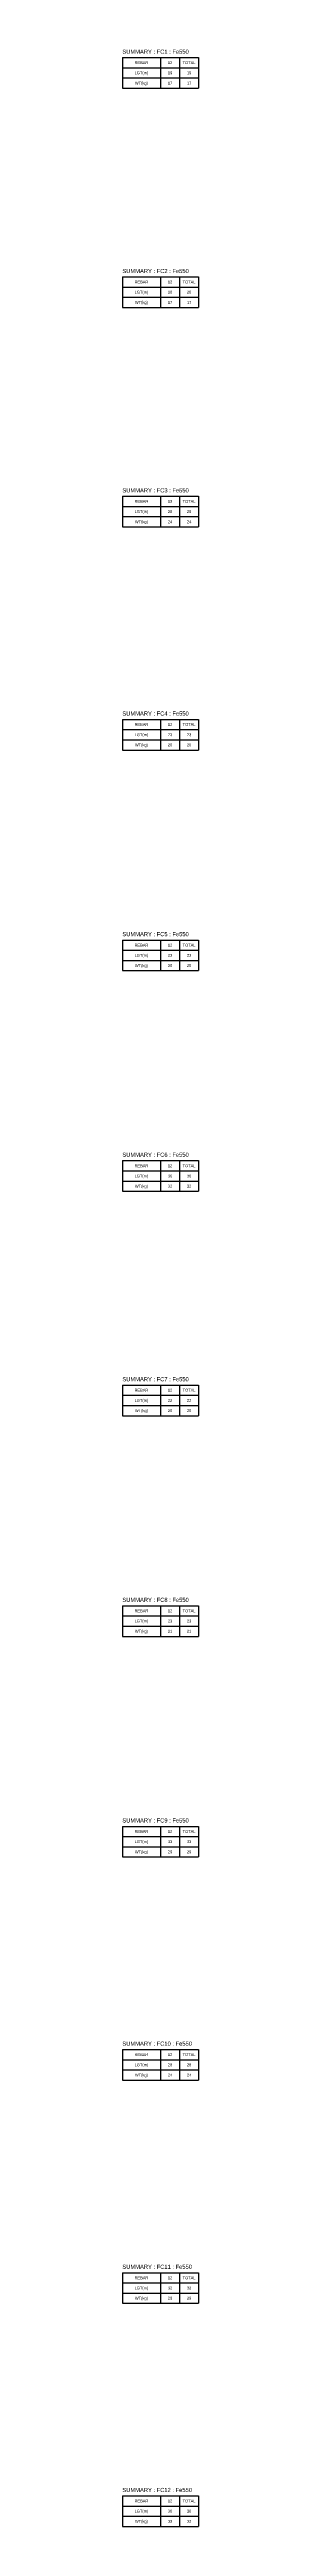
# Model space of a CAD drawing. Header units: inches. Extents: x -3602 to 70100, y -209600 to 630.
# Drawn here: x 64100 to 70100, y -193600 to 630 of the extents above; entities that cross this region are included whole.
import ezdxf
from ezdxf.enums import TextEntityAlignment as Align

# ---------------------------------------------------------------- set-up
doc = ezdxf.new("R2010")
doc.units = ezdxf.units.IN
doc.header["$LTSCALE"] = 1000
doc.header["$MEASUREMENT"] = 0
for name, color, linetype in [('Schedule Header', 4, 'Continuous'), ('Schedule Line', 60, 'Continuous'), ('Text', 31, 'Continuous')]:
    doc.layers.add(name, color=color, linetype=linetype)
doc.styles.add('SC-BBS1', font='SansSerif')

msp = doc.modelspace()

# ---------------------------------------------------------------- linework, layer by layer
at = {"layer": 'Schedule Line'}
for p, q in [((64100, 0), (70100, 0)), ((64100, 0), (64100, -2400)), ((67100, 0), (67100, -2400)), ((68600, 0), (68600, -2400)), ((70100, 0), (70100, -2400)), ((64100, -800), (70100, -800)), ((64100, -1600), (70100, -1600)), ((64100, -2400), (70100, -2400)), ((64100, -17200), (70100, -17200)), ((64100, -17200), (64100, -19600)), ((67100, -17200), (67100, -19600)), ((68600, -17200), (68600, -19600)), ((70100, -17200), (70100, -19600)), ((64100, -18000), (70100, -18000)), ((64100, -18800), (70100, -18800)), ((64100, -19600), (70100, -19600)), ((64100, -34400), (70100, -34400)), ((64100, -34400), (64100, -36800)), ((67100, -34400), (67100, -36800)), ((68600, -34400), (68600, -36800)), ((70100, -34400), (70100, -36800)), ((64100, -35200), (70100, -35200)), ((64100, -36000), (70100, -36000)), ((64100, -36800), (70100, -36800)), ((64100, -51900), (70100, -51900)), ((64100, -51900), (64100, -54300)), ((67100, -51900), (67100, -54300)), ((68600, -51900), (68600, -54300)), ((70100, -51900), (70100, -54300)), ((64100, -52700), (70100, -52700)), ((64100, -53500), (70100, -53500)), ((64100, -54300), (70100, -54300)), ((64100, -69200), (70100, -69200)), ((64100, -69200), (64100, -71600)), ((67100, -69200), (67100, -71600)), ((68600, -69200), (68600, -71600)), ((70100, -69200), (70100, -71600)), ((64100, -70000), (70100, -70000)), ((64100, -70800), (70100, -70800)), ((64100, -71600), (70100, -71600)), ((64100, -86500), (70100, -86500)), ((64100, -86500), (64100, -88900)), ((64100, -87300), (70100, -87300)), ((67100, -86500), (67100, -88900)), ((68600, -86500), (68600, -88900)), ((70100, -86500), (70100, -88900)), ((64100, -88100), (70100, -88100)), ((64100, -88900), (70100, -88900)), ((64100, -104100), (70100, -104100)), ((64100, -104100), (64100, -106500)), ((67100, -104100), (67100, -106500)), ((68600, -104100), (68600, -106500)), ((70100, -104100), (70100, -106500)), ((64100, -104900), (70100, -104900)), ((64100, -105700), (70100, -105700)), ((64100, -106500), (70100, -106500)), ((64100, -121400), (70100, -121400)), ((64100, -121400), (64100, -123800)), ((64100, -122200), (70100, -122200)), ((67100, -121400), (67100, -123800)), ((68600, -121400), (68600, -123800)), ((70100, -121400), (70100, -123800)), ((64100, -123000), (70100, -123000)), ((64100, -123800), (70100, -123800)), ((64100, -138700), (70100, -138700)), ((64100, -138700), (64100, -141100)), ((64100, -139500), (70100, -139500)), ((67100, -138700), (67100, -141100)), ((68600, -138700), (68600, -141100)), ((70100, -138700), (70100, -141100)), ((64100, -140300), (70100, -140300)), ((64100, -141100), (70100, -141100)), ((64100, -156200), (70100, -156200)), ((64100, -156200), (64100, -158600)), ((64100, -157000), (70100, -157000)), ((67100, -156200), (67100, -158600)), ((68600, -156200), (68600, -158600)), ((70100, -156200), (70100, -158600)), ((64100, -157800), (70100, -157800)), ((64100, -158600), (70100, -158600)), ((64100, -173700), (70100, -173700)), ((64100, -173700), (64100, -176100)), ((64100, -174500), (70100, -174500)), ((67100, -173700), (67100, -176100)), ((68600, -173700), (68600, -176100)), ((70100, -173700), (70100, -176100)), ((64100, -175300), (70100, -175300)), ((64100, -176100), (70100, -176100)), ((64100, -191200), (70100, -191200)), ((64100, -191200), (64100, -193600)), ((64100, -192000), (70100, -192000)), ((67100, -191200), (67100, -193600)), ((68600, -191200), (68600, -193600)), ((70100, -191200), (70100, -193600)), ((64100, -192800), (70100, -192800)), ((64100, -193600), (70100, -193600))]:
    msp.add_line(p, q, dxfattribs=at)

# ---------------------------------------------------------------- texts
at = {"layer": 'Schedule Header', "style": 'SC-BBS1'}
for s, p in [('SUMMARY : FC1 : Fe550', (64100, 300)), ('SUMMARY : FC2 : Fe550', (64100, -16900)), ('SUMMARY : FC3 : Fe550', (64100, -34100)), ('SUMMARY : FC4 : Fe550', (64100, -51600)), ('SUMMARY : FC5 : Fe550', (64100, -68900)), ('SUMMARY : FC6 : Fe550', (64100, -86200)), ('SUMMARY : FC7 : Fe550', (64100, -103800)), ('SUMMARY : FC8 : Fe550', (64100, -121100)), ('SUMMARY : FC9 : Fe550', (64100, -138400)), ('SUMMARY : FC10 : Fe550', (64100, -155900)), ('SUMMARY : FC11 : Fe550', (64100, -173400)), ('SUMMARY : FC12 : Fe550', (64100, -190900))]:
    msp.add_text(s, height=325, dxfattribs=at).set_placement(p)
for s, p in [('REBAR', (65600, -400)), ('LGT(m)', (65600, -1200)), ('WT(kg)', (65600, -2000)), ('12', (67850, -400)), ('TOTAL', (69350, -400)), ('REBAR', (65600, -17600)), ('LGT(m)', (65600, -18400)), ('WT(kg)', (65600, -19200)), ('12', (67850, -17600)), ('TOTAL', (69350, -17600)), ('REBAR', (65600, -34800)), ('12', (67850, -34800)), ('TOTAL', (69350, -34800)), ('LGT(m)', (65600, -35600)), ('WT(kg)', (65600, -36400)), ('REBAR', (65600, -52300)), ('12', (67850, -52300)), ('TOTAL', (69350, -52300)), ('LGT(m)', (65600, -53100)), ('WT(kg)', (65600, -53900)), ('REBAR', (65600, -69600)), ('12', (67850, -69600)), ('TOTAL', (69350, -69600)), ('LGT(m)', (65600, -70400)), ('WT(kg)', (65600, -71200)), ('REBAR', (65600, -86900)), ('12', (67850, -86900)), ('TOTAL', (69350, -86900)), ('LGT(m)', (65600, -87700)), ('WT(kg)', (65600, -88500)), ('REBAR', (65600, -104500)), ('12', (67850, -104500)), ('TOTAL', (69350, -104500)), ('LGT(m)', (65600, -105300)), ('WT(kg)', (65600, -106100)), ('REBAR', (65600, -121800)), ('12', (67850, -121800)), ('TOTAL', (69350, -121800)), ('LGT(m)', (65600, -122600)), ('WT(kg)', (65600, -123400)), ('REBAR', (65600, -139100)), ('LGT(m)', (65600, -139900)), ('12', (67850, -139100)), ('TOTAL', (69350, -139100)), ('WT(kg)', (65600, -140700)), ('REBAR', (65600, -156600)), ('LGT(m)', (65600, -157400)), ('12', (67850, -156600)), ('TOTAL', (69350, -156600)), ('WT(kg)', (65600, -158200)), ('REBAR', (65600, -174100)), ('LGT(m)', (65600, -174900)), ('12', (67850, -174100)), ('TOTAL', (69350, -174100)), ('WT(kg)', (65600, -175700)), ('REBAR', (65600, -191600)), ('LGT(m)', (65600, -192400)), ('12', (67850, -191600)), ('TOTAL', (69350, -191600)), ('WT(kg)', (65600, -193200))]:
    msp.add_text(s, height=225, dxfattribs=at).set_placement(p, align=Align.MIDDLE_CENTER)
at = {"layer": 'Text', "style": 'SC-BBS1'}
for s, p in [('19', (67850, -1200)), ('17', (67850, -2000)), ('19', (69350, -1200)), ('17', (69350, -2000)), ('20', (67850, -18400)), ('17', (67850, -19200)), ('20', (69350, -18400)), ('17', (69350, -19200)), ('28', (67850, -35600)), ('24', (67850, -36400)), ('28', (69350, -35600)), ('24', (69350, -36400)), ('23', (67850, -53100)), ('20', (67850, -53900)), ('23', (69350, -53100)), ('20', (69350, -53900)), ('23', (67850, -70400)), ('20', (67850, -71200)), ('23', (69350, -70400)), ('20', (69350, -71200)), ('36', (67850, -87700)), ('32', (67850, -88500)), ('36', (69350, -87700)), ('32', (69350, -88500)), ('22', (67850, -105300)), ('20', (67850, -106100)), ('22', (69350, -105300)), ('20', (69350, -106100)), ('23', (67850, -122600)), ('21', (67850, -123400)), ('23', (69350, -122600)), ('21', (69350, -123400)), ('33', (67850, -139900)), ('33', (69350, -139900)), ('29', (67850, -140700)), ('29', (69350, -140700)), ('28', (67850, -157400)), ('28', (69350, -157400)), ('24', (67850, -158200)), ('24', (69350, -158200)), ('32', (67850, -174900)), ('32', (69350, -174900)), ('29', (67850, -175700)), ('29', (69350, -175700)), ('36', (67850, -192400)), ('36', (69350, -192400)), ('32', (67850, -193200)), ('32', (69350, -193200))]:
    msp.add_text(s, height=225, dxfattribs=at).set_placement(p, align=Align.MIDDLE_CENTER)

doc.saveas('drawing.dxf')
